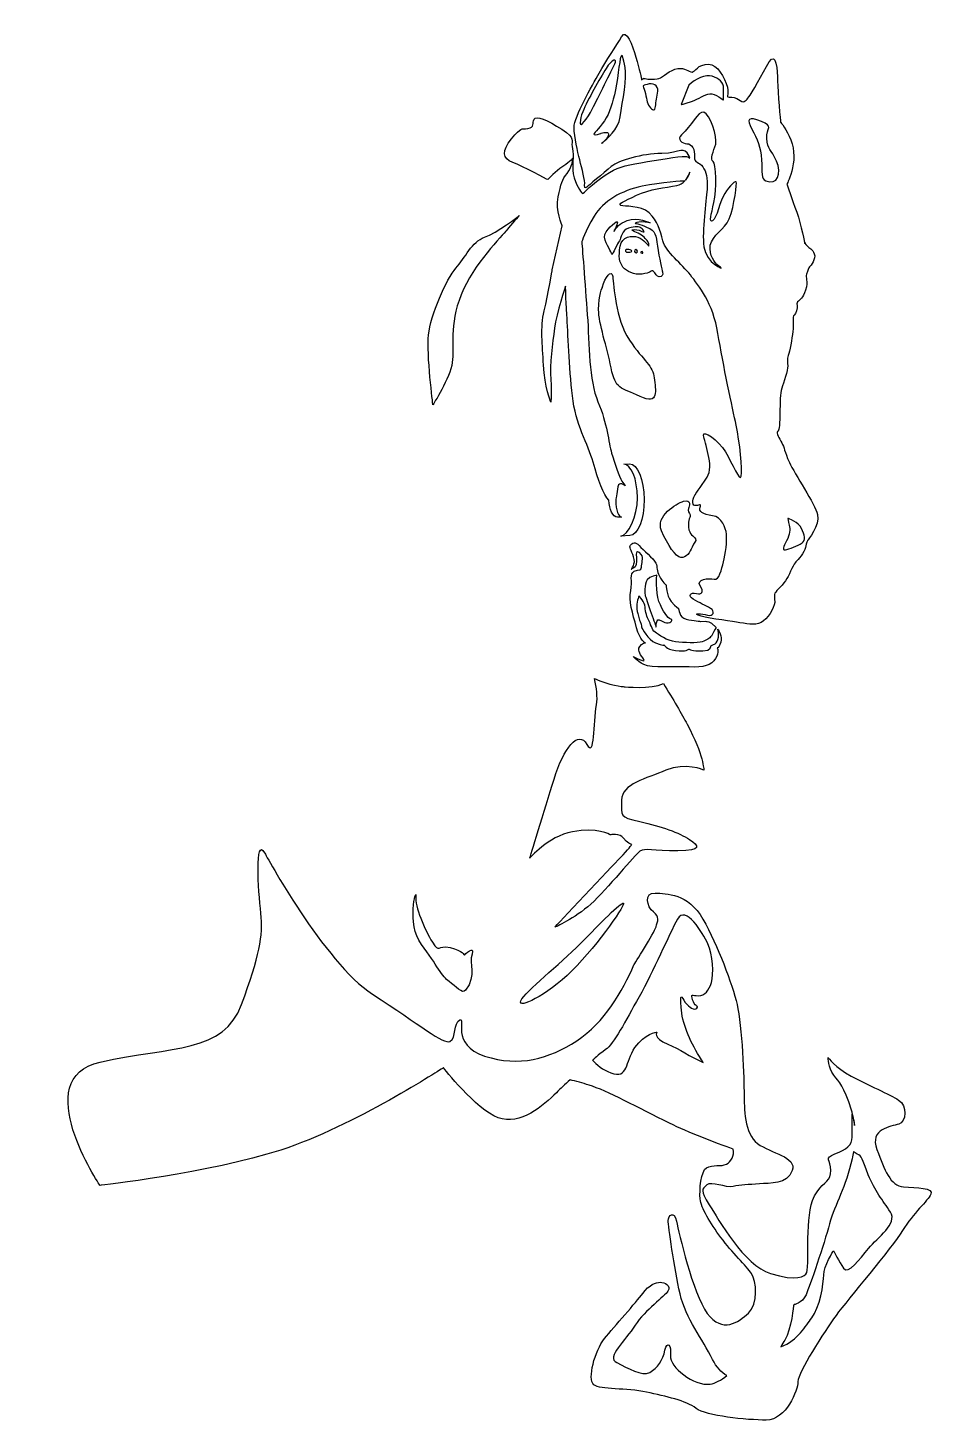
# Model space of a CAD drawing. Header units: centimetres. Extents: x -1.63 to 3.06, y -3.52 to 3.68.
import ezdxf

# ---------------------------------------------------------------- set-up
doc = ezdxf.new("R2010")
doc.units = ezdxf.units.CM
doc.header["$MEASUREMENT"] = 0
doc.layers.add('Layer 1', color=7, linetype='Continuous')

msp = doc.modelspace()

# ---------------------------------------------------------------- linework, layer by layer
at = {"layer": 'Layer 1'}
for points, knots in [([(1.11244, 2.80837), (1.09686, 2.73931), (1.13429, 2.65981), (1.13429, 2.65981), (1.13429, 2.65981), (1.13429, 2.65981), (1.08243, 2.43147), (1.08243, 2.43147), (1.08243, 2.43147), (1.08243, 2.43147), (1.06179, 2.30926), (1.04092, 2.2189), (1.04092, 2.2189), (1.02028, 2.12862), (1.03129, 2.04909), (1.03708, 1.93767), (1.03708, 1.93767), (1.04285, 1.82631), (1.07518, 1.7468), (1.07518, 1.7468), (1.07518, 1.7468), (1.07518, 1.7468), (1.08021, 1.78403), (1.07454, 1.86353), (1.07454, 1.86353), (1.06896, 1.9432), (1.08425, 2.04943), (1.09449, 2.12896), (1.09449, 2.12896), (1.10476, 2.20863), (1.15177, 2.34687), (1.15177, 2.34687), (1.15177, 2.34687), (1.15177, 2.34687), (1.15214, 2.28848), (1.15788, 2.19828), (1.15788, 2.19828), (1.16357, 2.10806), (1.16984, 1.92766), (1.18646, 1.77921), (1.18646, 1.77921), (1.20305, 1.63073), (1.26726, 1.53018), (1.29425, 1.43483), (1.29425, 1.43483), (1.31962, 1.34527), (1.3495, 1.26581), (1.37516, 1.23896), (1.37516, 1.23896), (1.37709, 1.18999), (1.39654, 1.15152), (1.42046, 1.15152), (1.42046, 1.15152), (1.42046, 1.15152), (1.44165, 1.15165), (1.44165, 1.15165), (1.44165, 1.15165), (1.42548, 1.15157), (1.41101, 1.18713), (1.41085, 1.23775), (1.41085, 1.23775), (1.41085, 1.23775), (1.41709, 1.27625), (1.42233, 1.3081), (1.42233, 1.3081), (1.42741, 1.3399), (1.45935, 1.31352), (1.45935, 1.31352), (1.45935, 1.31352), (1.45935, 1.31352), (1.45935, 1.31352), (1.4434, 1.33736), (1.4434, 1.33736), (1.42731, 1.36112), (1.40572, 1.43002), (1.3895, 1.48296), (1.3895, 1.48296), (1.37339, 1.53604), (1.36759, 1.63676), (1.31928, 1.74802), (1.31928, 1.74802), (1.27091, 1.8592), (1.27531, 2.04499), (1.26396, 2.19884), (1.26396, 2.19884), (1.25258, 2.35262), (1.23562, 2.57542), (1.23562, 2.57542), (1.23562, 2.57542), (1.23562, 2.57542), (1.25128, 2.62855), (1.29862, 2.7084), (1.29862, 2.7084), (1.34606, 2.78828), (1.44134, 2.8418), (1.54722, 2.8636), (1.54722, 2.8636), (1.64882, 2.88437), (1.75987, 2.89061), (1.76918, 2.89104), (1.76918, 2.89104), (1.7577, 2.87942), (1.74391, 2.87083), (1.72772, 2.86794), (1.72772, 2.86794), (1.66761, 2.85704), (1.58627, 2.84952), (1.51918, 2.8174), (1.51918, 2.8174), (1.45213, 2.78525), (1.42036, 2.77097), (1.43809, 2.76393), (1.43809, 2.76393), (1.45587, 2.75692), (1.53712, 2.76795), (1.58335, 2.7257), (1.58335, 2.7257), (1.6296, 2.68347), (1.64039, 2.63759), (1.65492, 2.581), (1.65492, 2.581), (1.66929, 2.52448), (1.75451, 2.46122), (1.79719, 2.40489), (1.79719, 2.40489), (1.84003, 2.3484), (1.91472, 2.26043), (1.9402, 2.10123), (1.9402, 2.10123), (1.96568, 1.94216), (2.01637, 1.71258), (2.03447, 1.62773), (2.03447, 1.62773), (2.05262, 1.54293), (2.06754, 1.39442), (2.06058, 1.36251), (2.06058, 1.36251), (2.05367, 1.33065), (2.01428, 1.42953), (1.97866, 1.4894), (1.97866, 1.4894), (1.94286, 1.54941), (1.86124, 1.60563), (1.86492, 1.57383), (1.86492, 1.57383), (1.86865, 1.54197), (1.92231, 1.41482), (1.88373, 1.35809), (1.88373, 1.35809), (1.84505, 1.30131), (1.82224, 1.2675), (1.82224, 1.2675), (1.82224, 1.2675), (1.81166, 1.25514), (1.80134, 1.2126), (1.82076, 1.21085), (1.82076, 1.21085), (1.84031, 1.20924), (1.85611, 1.22352), (1.84727, 1.2023), (1.84727, 1.2023), (1.83859, 1.18097), (1.86172, 1.16523), (1.91119, 1.15841), (1.91119, 1.15841), (1.96077, 1.1515), (1.98043, 1.09502), (1.98419, 1.06321), (1.98419, 1.06321), (1.98792, 1.03138), (1.97945, 0.95701), (1.96908, 0.91983), (1.96908, 0.91983), (1.9586, 0.88258), (1.94654, 0.82066), (1.91995, 0.82942), (1.91995, 0.82942), (1.89333, 0.83807), (1.82621, 0.82894), (1.84759, 0.79542), (1.84759, 0.79542), (1.86905, 0.76192), (1.85846, 0.74946), (1.82838, 0.75639), (1.82838, 0.75639), (1.79819, 0.76327), (1.78062, 0.74369), (1.81256, 0.72615), (1.81256, 0.72615), (1.84452, 0.70863), (1.87463, 0.69294), (1.90122, 0.67892), (1.90122, 0.67892), (1.92789, 0.66492), (1.91556, 0.63471), (1.88553, 0.64336), (1.88553, 0.64336), (1.85537, 0.65201), (1.80933, 0.65363), (1.83772, 0.64323), (1.83772, 0.64323), (1.86606, 0.63273), (1.98822, 0.61386), (2.03603, 0.60714), (2.03603, 0.60714), (2.08384, 0.60018), (2.13154, 0.58809), (2.1634, 0.60587), (2.1634, 0.60587), (2.19515, 0.62376), (2.23198, 0.67874), (2.23365, 0.70895), (2.23365, 0.70895), (2.23532, 0.73893), (2.22817, 0.74776), (2.23521, 0.75835), (2.23521, 0.75835), (2.2422, 0.76909), (2.28085, 0.80465), (2.29675, 0.83283), (2.29675, 0.83283), (2.31249, 0.86138), (2.33525, 0.91276), (2.34395, 0.9198), (2.34395, 0.9198), (2.35284, 0.92697), (2.38798, 0.96965), (2.39314, 0.99436), (2.39314, 0.99436), (2.39835, 1.01923), (2.40359, 1.02979), (2.40359, 1.02979), (2.40359, 1.02979), (2.40359, 1.02979), (2.46865, 1.10975), (2.456, 1.16457), (2.456, 1.16457), (2.44333, 1.21934), (2.33643, 1.37444), (2.30961, 1.43445), (2.30961, 1.43445), (2.28281, 1.4944), (2.28455, 1.51065), (2.27029, 1.53534), (2.27029, 1.53534), (2.25603, 1.55997), (2.24171, 1.58646), (2.24878, 1.5936), (2.24878, 1.5936), (2.25582, 1.60069), (2.25926, 1.61289), (2.26071, 1.68194), (2.26071, 1.68194), (2.26209, 1.75089), (2.26185, 1.78978), (2.27047, 1.81817), (2.27047, 1.81817), (2.27925, 1.84643), (2.3019, 1.91196), (2.3018, 1.93326), (2.3018, 1.93326), (2.30167, 1.95453), (2.29463, 1.96689), (2.30341, 1.98808), (2.30341, 1.98808), (2.31206, 2.0093), (2.32235, 2.07312), (2.32751, 2.11209), (2.32751, 2.11209), (2.33259, 2.15106), (2.32531, 2.18988), (2.33423, 2.19689), (2.33423, 2.19689), (2.34293, 2.20411), (2.35169, 2.23245), (2.34987, 2.24655), (2.34987, 2.24655), (2.34804, 2.26071), (2.34979, 2.2625), (2.3568, 2.26967), (2.3568, 2.26967), (2.36386, 2.27673), (2.38077, 2.28142), (2.39374, 2.32653), (2.39374, 2.32653), (2.40774, 2.3749), (2.3916, 2.39006), (2.3985, 2.40956), (2.3985, 2.40956), (2.40564, 2.42903), (2.4072, 2.44147), (2.4143, 2.44679), (2.4143, 2.44679), (2.42139, 2.45208), (2.44777, 2.48759), (2.43885, 2.51407), (2.43885, 2.51407), (2.42988, 2.54066), (2.4139, 2.5423), (2.40138, 2.5546), (2.40138, 2.5546), (2.38894, 2.56685), (2.38889, 2.57399), (2.38889, 2.57399), (2.38889, 2.57399), (2.38889, 2.57399), (2.38894, 2.56682), (2.38894, 2.56682), (2.38894, 2.56682), (2.38894, 2.56682), (2.37256, 2.66241), (2.34751, 2.72949), (2.34751, 2.72949), (2.32243, 2.79654), (2.29727, 2.87424), (2.29727, 2.87424), (2.29727, 2.87424), (2.29727, 2.87424), (2.30777, 2.89543), (2.32172, 2.9416), (2.32172, 2.9416), (2.33558, 2.98772), (2.33889, 3.0513), (2.3173, 3.10435), (2.3173, 3.10435), (2.29576, 3.15727), (2.26388, 3.196), (2.26388, 3.196), (2.26388, 3.196), (2.26388, 3.196), (2.24893, 3.35165), (2.24867, 3.4082), (2.24867, 3.4082), (2.24841, 3.46487), (2.24081, 3.56383), (2.20568, 3.50705), (2.20568, 3.50705), (2.17057, 3.45027), (2.11453, 3.34034), (2.1004, 3.32613), (2.1004, 3.32613), (2.08635, 3.31184), (2.07939, 3.29062), (2.05455, 3.30816), (2.05455, 3.30816), (2.02973, 3.32573), (2.01904, 3.32573), (1.99788, 3.3256), (1.99788, 3.3256), (1.97669, 3.32549), (2.00487, 3.33978), (1.98335, 3.39632), (1.98335, 3.39632), (1.96176, 3.45276), (1.92271, 3.50565), (1.8732, 3.49482), (1.8732, 3.49482), (1.82367, 3.48392), (1.82031, 3.44854), (1.79912, 3.45556), (1.79912, 3.45556), (1.77785, 3.46255), (1.76001, 3.48358), (1.71763, 3.46934), (1.71763, 3.46934), (1.6753, 3.45489), (1.64717, 3.41939), (1.62593, 3.41925), (1.62593, 3.41925), (1.60466, 3.4192), (1.59765, 3.4156), (1.57645, 3.41899), (1.57645, 3.41899), (1.55526, 3.42248), (1.55526, 3.42248), (1.55526, 3.42248), (1.55526, 3.42248), (1.55526, 3.42248), (1.54457, 3.41539), (1.54457, 3.41539), (1.54457, 3.41539), (1.54457, 3.41539), (1.53367, 3.47185), (1.51573, 3.53197), (1.51573, 3.53197), (1.49769, 3.59203), (1.46535, 3.68379), (1.44096, 3.63772), (1.44096, 3.63772), (1.41633, 3.5915), (1.36018, 3.51347), (1.32507, 3.44965), (1.32507, 3.44965), (1.28999, 3.38583), (1.19516, 3.22258), (1.19553, 3.16954), (1.19553, 3.16954), (1.19577, 3.11641), (1.21384, 3.04569), (1.22477, 2.99981), (1.22477, 2.99981), (1.23543, 2.95398), (1.25353, 2.89384), (1.25012, 2.86911), (1.25012, 2.86911), (1.24671, 2.84427), (1.26433, 2.86205), (1.26433, 2.86205), (1.26433, 2.86205), (1.26433, 2.86205), (1.34881, 2.93322), (1.38757, 2.96526), (1.38757, 2.96526), (1.42636, 2.99722), (1.54653, 3.03323), (1.64906, 3.03373), (1.64906, 3.03373), (1.75169, 3.03429), (1.76206, 3.07683), (1.79061, 3.02024), (1.79061, 3.02024), (1.79233, 3.01693), (1.79312, 3.01323), (1.79445, 3.00974), (1.79445, 3.00974), (1.78773, 3.01524), (1.77921, 3.01852), (1.76945, 3.01852), (1.76945, 3.01852), (1.73754, 3.01833), (1.63147, 3.00188), (1.54135, 2.9855), (1.54135, 2.9855), (1.45129, 2.96907), (1.41943, 2.96365), (1.35593, 2.92097), (1.35593, 2.92097), (1.29254, 2.87813), (1.23975, 2.82485), (1.23975, 2.82485), (1.23975, 2.82485), (1.23975, 2.82485), (1.22372, 2.84059), (1.20226, 2.88835), (1.20226, 2.88835), (1.18088, 2.9359), (1.19099, 3.01027), (1.19099, 3.01027), (1.19099, 3.01027), (1.19099, 3.01027), (1.18594, 2.96246), (1.15956, 2.9305), (1.15956, 2.9305), (1.13318, 2.89867), (1.12795, 2.87745), (1.11244, 2.80837)], [0, 0, 0, 0, 0.0086957, 0.0086957, 0.0086957, 0.0086957, 0.0173913, 0.0173913, 0.0173913, 0.0173913, 0.026087, 0.026087, 0.026087, 0.026087, 0.0347826, 0.0347826, 0.0347826, 0.0347826, 0.0434783, 0.0434783, 0.0434783, 0.0434783, 0.0521739, 0.0521739, 0.0521739, 0.0521739, 0.0608696, 0.0608696, 0.0608696, 0.0608696, 0.0695652, 0.0695652, 0.0695652, 0.0695652, 0.0782609, 0.0782609, 0.0782609, 0.0782609, 0.0869565, 0.0869565, 0.0869565, 0.0869565, 0.0956522, 0.0956522, 0.0956522, 0.0956522, 0.1043478, 0.1043478, 0.1043478, 0.1043478, 0.1130435, 0.1130435, 0.1130435, 0.1130435, 0.1217391, 0.1217391, 0.1217391, 0.1217391, 0.1304348, 0.1304348, 0.1304348, 0.1304348, 0.1391304, 0.1391304, 0.1391304, 0.1391304, 0.1478261, 0.1478261, 0.1478261, 0.1478261, 0.1565217, 0.1565217, 0.1565217, 0.1565217, 0.1652174, 0.1652174, 0.1652174, 0.1652174, 0.173913, 0.173913, 0.173913, 0.173913, 0.1826087, 0.1826087, 0.1826087, 0.1826087, 0.1913043, 0.1913043, 0.1913043, 0.1913043, 0.2, 0.2, 0.2, 0.2, 0.2086957, 0.2086957, 0.2086957, 0.2086957, 0.2173913, 0.2173913, 0.2173913, 0.2173913, 0.226087, 0.226087, 0.226087, 0.226087, 0.2347826, 0.2347826, 0.2347826, 0.2347826, 0.2434783, 0.2434783, 0.2434783, 0.2434783, 0.2521739, 0.2521739, 0.2521739, 0.2521739, 0.2608696, 0.2608696, 0.2608696, 0.2608696, 0.2695652, 0.2695652, 0.2695652, 0.2695652, 0.2782609, 0.2782609, 0.2782609, 0.2782609, 0.2869565, 0.2869565, 0.2869565, 0.2869565, 0.2956522, 0.2956522, 0.2956522, 0.2956522, 0.3043478, 0.3043478, 0.3043478, 0.3043478, 0.3130435, 0.3130435, 0.3130435, 0.3130435, 0.3217391, 0.3217391, 0.3217391, 0.3217391, 0.3304348, 0.3304348, 0.3304348, 0.3304348, 0.3391304, 0.3391304, 0.3391304, 0.3391304, 0.3478261, 0.3478261, 0.3478261, 0.3478261, 0.3565217, 0.3565217, 0.3565217, 0.3565217, 0.3652174, 0.3652174, 0.3652174, 0.3652174, 0.373913, 0.373913, 0.373913, 0.373913, 0.3826087, 0.3826087, 0.3826087, 0.3826087, 0.3913043, 0.3913043, 0.3913043, 0.3913043, 0.4, 0.4, 0.4, 0.4, 0.4086957, 0.4086957, 0.4086957, 0.4086957, 0.4173913, 0.4173913, 0.4173913, 0.4173913, 0.426087, 0.426087, 0.426087, 0.426087, 0.4347826, 0.4347826, 0.4347826, 0.4347826, 0.4434783, 0.4434783, 0.4434783, 0.4434783, 0.4521739, 0.4521739, 0.4521739, 0.4521739, 0.4608696, 0.4608696, 0.4608696, 0.4608696, 0.4695652, 0.4695652, 0.4695652, 0.4695652, 0.4782609, 0.4782609, 0.4782609, 0.4782609, 0.4869565, 0.4869565, 0.4869565, 0.4869565, 0.4956522, 0.4956522, 0.4956522, 0.4956522, 0.5043478, 0.5043478, 0.5043478, 0.5043478, 0.5130435, 0.5130435, 0.5130435, 0.5130435, 0.5217391, 0.5217391, 0.5217391, 0.5217391, 0.5304348, 0.5304348, 0.5304348, 0.5304348, 0.5391304, 0.5391304, 0.5391304, 0.5391304, 0.5478261, 0.5478261, 0.5478261, 0.5478261, 0.5565217, 0.5565217, 0.5565217, 0.5565217, 0.5652174, 0.5652174, 0.5652174, 0.5652174, 0.573913, 0.573913, 0.573913, 0.573913, 0.5826087, 0.5826087, 0.5826087, 0.5826087, 0.5913043, 0.5913043, 0.5913043, 0.5913043, 0.6, 0.6, 0.6, 0.6, 0.6086957, 0.6086957, 0.6086957, 0.6086957, 0.6173913, 0.6173913, 0.6173913, 0.6173913, 0.626087, 0.626087, 0.626087, 0.626087, 0.6347826, 0.6347826, 0.6347826, 0.6347826, 0.6434783, 0.6434783, 0.6434783, 0.6434783, 0.6521739, 0.6521739, 0.6521739, 0.6521739, 0.6608696, 0.6608696, 0.6608696, 0.6608696, 0.6695652, 0.6695652, 0.6695652, 0.6695652, 0.6782609, 0.6782609, 0.6782609, 0.6782609, 0.6869565, 0.6869565, 0.6869565, 0.6869565, 0.6956522, 0.6956522, 0.6956522, 0.6956522, 0.7043478, 0.7043478, 0.7043478, 0.7043478, 0.7130435, 0.7130435, 0.7130435, 0.7130435, 0.7217391, 0.7217391, 0.7217391, 0.7217391, 0.7304348, 0.7304348, 0.7304348, 0.7304348, 0.7391304, 0.7391304, 0.7391304, 0.7391304, 0.7478261, 0.7478261, 0.7478261, 0.7478261, 0.7565217, 0.7565217, 0.7565217, 0.7565217, 0.7652174, 0.7652174, 0.7652174, 0.7652174, 0.773913, 0.773913, 0.773913, 0.773913, 0.7826087, 0.7826087, 0.7826087, 0.7826087, 0.7913043, 0.7913043, 0.7913043, 0.7913043, 0.8, 0.8, 0.8, 0.8, 0.8086957, 0.8086957, 0.8086957, 0.8086957, 0.8173913, 0.8173913, 0.8173913, 0.8173913, 0.826087, 0.826087, 0.826087, 0.826087, 0.8347826, 0.8347826, 0.8347826, 0.8347826, 0.8434783, 0.8434783, 0.8434783, 0.8434783, 0.8521739, 0.8521739, 0.8521739, 0.8521739, 0.8608696, 0.8608696, 0.8608696, 0.8608696, 0.8695652, 0.8695652, 0.8695652, 0.8695652, 0.8782609, 0.8782609, 0.8782609, 0.8782609, 0.8869565, 0.8869565, 0.8869565, 0.8869565, 0.8956522, 0.8956522, 0.8956522, 0.8956522, 0.9043478, 0.9043478, 0.9043478, 0.9043478, 0.9130435, 0.9130435, 0.9130435, 0.9130435, 0.9217391, 0.9217391, 0.9217391, 0.9217391, 0.9304348, 0.9304348, 0.9304348, 0.9304348, 0.9391304, 0.9391304, 0.9391304, 0.9391304, 0.9478261, 0.9478261, 0.9478261, 0.9478261, 0.9565217, 0.9565217, 0.9565217, 0.9565217, 0.9652174, 0.9652174, 0.9652174, 0.9652174, 0.973913, 0.973913, 0.973913, 0.973913, 0.9826087, 0.9826087, 0.9826087, 0.9826087, 1, 1, 1, 1]), ([(1.43404, 3.22395), (1.42354, 3.15667), (1.36525, 3.10708), (1.34416, 3.091), (1.34416, 3.091), (1.33974, 3.0874), (1.33665, 3.08542), (1.33665, 3.08542), (1.33665, 3.08542), (1.33665, 3.08542), (1.33945, 3.08735), (1.34416, 3.091), (1.34416, 3.091), (1.35141, 3.09658), (1.36186, 3.10598), (1.36834, 3.11741), (1.36834, 3.11741), (1.37874, 3.13609), (1.37869, 3.1494), (1.33633, 3.1385), (1.33633, 3.1385), (1.33633, 3.1385), (1.32307, 3.13046), (1.30453, 3.13032), (1.30453, 3.13032), (1.2859, 3.13027), (1.3098, 3.14627), (1.34133, 3.18628), (1.34133, 3.18628), (1.37311, 3.22618), (1.38872, 3.27671), (1.40433, 3.33781), (1.40433, 3.33781), (1.42002, 3.39898), (1.42999, 3.51574), (1.43785, 3.5344), (1.43785, 3.5344), (1.44573, 3.55297), (1.44843, 3.52908), (1.45936, 3.47878), (1.45936, 3.47878), (1.47018, 3.42839), (1.4469, 3.30618), (1.43404, 3.22395)], [0, 0, 0, 0, 0.0833333, 0.0833333, 0.0833333, 0.0833333, 0.1666667, 0.1666667, 0.1666667, 0.1666667, 0.25, 0.25, 0.25, 0.25, 0.3333333, 0.3333333, 0.3333333, 0.3333333, 0.4166667, 0.4166667, 0.4166667, 0.4166667, 0.5, 0.5, 0.5, 0.5, 0.5833333, 0.5833333, 0.5833333, 0.5833333, 0.6666667, 0.6666667, 0.6666667, 0.6666667, 0.75, 0.75, 0.75, 0.75, 0.8333333, 0.8333333, 0.8333333, 0.8333333, 1, 1, 1, 1]), ([(1.2273, 3.19101), (1.22981, 3.21749), (1.22968, 3.22287), (1.24024, 3.2494), (1.24024, 3.2494), (1.26561, 3.31364), (1.32962, 3.41971), (1.36113, 3.47287), (1.36113, 3.47287), (1.39277, 3.52613), (1.41931, 3.52629), (1.40622, 3.497), (1.40622, 3.497), (1.39302, 3.46776), (1.31687, 3.31875), (1.29057, 3.26557), (1.29057, 3.26557), (1.26431, 3.21241), (1.22484, 3.16447), (1.2273, 3.19101)], [0, 0, 0, 0, 0.1666667, 0.1666667, 0.1666667, 0.1666667, 0.3333333, 0.3333333, 0.3333333, 0.3333333, 0.5, 0.5, 0.5, 0.5, 0.6666667, 0.6666667, 0.6666667, 0.6666667, 1, 1, 1, 1]), ([(1.62195, 3.31496), (1.61682, 3.29109), (1.61962, 3.25659), (1.60637, 3.25916), (1.60637, 3.25916), (1.59314, 3.26178), (1.57438, 3.28554), (1.57163, 3.30938), (1.57163, 3.30938), (1.56877, 3.33338), (1.55261, 3.38362), (1.55261, 3.38362), (1.55261, 3.38362), (1.55261, 3.38362), (1.58976, 3.40243), (1.61368, 3.38923), (1.61368, 3.38923), (1.63751, 3.37606), (1.62719, 3.33896), (1.62195, 3.31496)], [0, 0, 0, 0, 0.1666667, 0.1666667, 0.1666667, 0.1666667, 0.3333333, 0.3333333, 0.3333333, 0.3333333, 0.5, 0.5, 0.5, 0.5, 0.6666667, 0.6666667, 0.6666667, 0.6666667, 1, 1, 1, 1]), ([(1.78872, 3.38749), (1.8232, 3.41943), (1.87609, 3.44358), (1.91061, 3.43321), (1.91061, 3.43321), (1.94509, 3.42273), (1.96911, 3.39895), (1.96927, 3.37246), (1.96927, 3.37246), (1.96948, 3.34587), (1.96959, 3.30877), (1.96959, 3.30877), (1.96959, 3.30877), (1.96959, 3.30877), (1.92697, 3.34571), (1.89783, 3.3429), (1.89783, 3.3429), (1.86862, 3.34007), (1.84491, 3.3161), (1.80255, 3.3026), (1.80255, 3.3026), (1.76006, 3.28911), (1.7494, 3.28641), (1.7494, 3.28641), (1.7494, 3.28641), (1.7494, 3.28641), (1.78872, 3.38749), (1.78872, 3.38749)], [0, 0, 0, 0, 0.125, 0.125, 0.125, 0.125, 0.25, 0.25, 0.25, 0.25, 0.375, 0.375, 0.375, 0.375, 0.5, 0.5, 0.5, 0.5, 0.625, 0.625, 0.625, 0.625, 0.75, 0.75, 0.75, 0.75, 1, 1, 1, 1]), ([(1.7798, 3.08404), (1.75496, 3.08391), (1.72657, 3.10851), (1.75122, 3.12992), (1.75122, 3.12992), (1.80308, 3.17479), (1.83546, 3.25409), (1.86735, 3.24718), (1.86735, 3.24718), (1.89918, 3.2403), (1.93873, 3.11669), (1.92831, 3.08126), (1.92831, 3.08126), (1.91783, 3.04581), (1.89677, 2.99969), (1.91468, 2.99268), (1.91468, 2.99268), (1.93225, 2.98577), (1.93296, 2.84425), (1.91918, 2.78046), (1.91918, 2.78046), (1.90532, 2.71685), (1.89143, 2.67423), (1.91257, 2.68495), (1.91257, 2.68495), (1.93371, 2.69569), (1.95101, 2.79131), (1.97551, 2.82679), (1.97551, 2.82679), (2.0002, 2.86227), (2.03539, 2.90482), (2.03552, 2.88018), (2.03552, 2.88018), (2.03563, 2.85536), (2.01859, 2.72093), (1.987, 2.67465), (1.987, 2.67465), (1.95528, 2.62853), (1.8953, 2.59284), (1.89908, 2.53982), (1.89908, 2.53982), (1.90297, 2.48677), (1.92787, 2.46211), (1.95271, 2.44449), (1.95271, 2.44449), (1.97753, 2.42697), (1.87831, 2.46537), (1.86728, 2.55027), (1.86728, 2.55027), (1.85622, 2.63515), (1.88027, 2.78371), (1.88353, 2.84745), (1.88353, 2.84745), (1.88678, 2.91121), (1.87953, 2.93598), (1.86168, 2.96418), (1.86168, 2.96418), (1.84395, 2.99238), (1.8157, 2.98162), (1.81906, 3.01696), (1.81906, 3.01696), (1.82224, 3.05237), (1.80451, 3.08417), (1.7798, 3.08404)], [0, 0, 0, 0, 0.0588235, 0.0588235, 0.0588235, 0.0588235, 0.1176471, 0.1176471, 0.1176471, 0.1176471, 0.1764706, 0.1764706, 0.1764706, 0.1764706, 0.2352941, 0.2352941, 0.2352941, 0.2352941, 0.2941176, 0.2941176, 0.2941176, 0.2941176, 0.3529412, 0.3529412, 0.3529412, 0.3529412, 0.4117647, 0.4117647, 0.4117647, 0.4117647, 0.4705882, 0.4705882, 0.4705882, 0.4705882, 0.5294118, 0.5294118, 0.5294118, 0.5294118, 0.5882353, 0.5882353, 0.5882353, 0.5882353, 0.6470588, 0.6470588, 0.6470588, 0.6470588, 0.7058824, 0.7058824, 0.7058824, 0.7058824, 0.7647059, 0.7647059, 0.7647059, 0.7647059, 0.8235294, 0.8235294, 0.8235294, 0.8235294, 0.8823529, 0.8823529, 0.8823529, 0.8823529, 1, 1, 1, 1]), ([(0.87802, 2.98754), (0.93117, 2.96666), (1.05884, 2.89827), (1.05884, 2.89827), (1.05884, 2.89827), (1.05884, 2.89827), (1.10641, 2.94627), (1.1329, 2.96235), (1.1329, 2.96235), (1.15939, 2.97843), (1.19098, 3.01037), (1.19098, 3.01037), (1.19098, 3.01037), (1.19098, 3.01037), (1.1909, 3.03691), (1.18542, 3.06876), (1.18542, 3.06876), (1.18002, 3.10048), (1.20645, 3.11131), (1.13195, 3.15861), (1.13195, 3.15861), (1.05736, 3.2061), (0.99886, 3.23227), (0.98841, 3.21105), (0.98841, 3.21105), (0.97791, 3.18972), (0.99386, 3.16861), (0.95671, 3.16313), (0.95671, 3.16313), (0.91972, 3.1576), (0.92493, 3.17358), (0.8721, 3.1096), (0.8721, 3.1096), (0.81928, 3.0457), (0.82494, 3.0086), (0.87802, 2.98754)], [0, 0, 0, 0, 0.1, 0.1, 0.1, 0.1, 0.2, 0.2, 0.2, 0.2, 0.3, 0.3, 0.3, 0.3, 0.4, 0.4, 0.4, 0.4, 0.5, 0.5, 0.5, 0.5, 0.6, 0.6, 0.6, 0.6, 0.7, 0.7, 0.7, 0.7, 0.8, 0.8, 0.8, 0.8, 1, 1, 1, 1]), ([(2.16477, 3.19921), (2.23208, 3.17122), (2.18961, 3.17101), (2.1934, 3.11087), (2.1934, 3.11087), (2.19732, 3.05078), (2.21491, 3.05795), (2.24357, 2.9944), (2.24357, 2.9944), (2.2722, 2.93079), (2.24743, 2.86618), (2.18753, 2.89145), (2.18753, 2.89145), (2.16271, 2.90198), (2.16959, 2.93389), (2.16568, 3.00104), (2.16568, 3.00104), (2.1619, 3.06822), (2.14396, 3.10709), (2.11544, 3.15998), (2.11544, 3.15998), (2.08687, 3.21294), (2.09743, 3.22715), (2.16477, 3.19921)], [0, 0, 0, 0, 0.1428571, 0.1428571, 0.1428571, 0.1428571, 0.2857143, 0.2857143, 0.2857143, 0.2857143, 0.4285714, 0.4285714, 0.4285714, 0.4285714, 0.5714286, 0.5714286, 0.5714286, 0.5714286, 0.7142857, 0.7142857, 0.7142857, 0.7142857, 1, 1, 1, 1]), ([(1.79533, 2.93738), (1.79049, 2.92108), (1.78239, 2.90629), (1.77176, 2.89428), (1.77176, 2.89428), (1.77414, 2.89872), (1.78025, 2.90981), (1.79533, 2.93738)], [0, 0, 0, 0, 0.3333333, 0.3333333, 0.3333333, 0.3333333, 1, 1, 1, 1]), ([(0.56478, 1.95122), (0.57499, 2.03091), (0.5479, 2.1422), (0.61076, 2.30169), (0.61076, 2.30169), (0.6736, 2.46129), (0.82682, 2.61059), (0.84785, 2.63729), (0.84785, 2.63729), (0.86894, 2.66388), (0.91122, 2.7119), (0.91122, 2.7119), (0.91122, 2.7119), (0.91122, 2.7119), (0.79491, 2.62109), (0.7313, 2.5995), (0.7313, 2.5995), (0.66783, 2.57796), (0.63108, 2.49287), (0.58348, 2.43959), (0.58348, 2.43959), (0.53599, 2.3863), (0.45211, 2.19482), (0.44193, 2.09396), (0.44193, 2.09396), (0.43185, 1.99305), (0.46495, 1.73315), (0.46495, 1.73315), (0.46495, 1.73315), (0.46495, 1.73315), (0.55449, 1.87166), (0.56478, 1.95122)], [0, 0, 0, 0, 0.1111111, 0.1111111, 0.1111111, 0.1111111, 0.2222222, 0.2222222, 0.2222222, 0.2222222, 0.3333333, 0.3333333, 0.3333333, 0.3333333, 0.4444444, 0.4444444, 0.4444444, 0.4444444, 0.5555556, 0.5555556, 0.5555556, 0.5555556, 0.6666667, 0.6666667, 0.6666667, 0.6666667, 0.7777778, 0.7777778, 0.7777778, 0.7777778, 1, 1, 1, 1]), ([(1.41383, 2.67893), (1.39438, 2.66642), (1.33975, 2.62376), (1.35591, 2.5849), (1.35591, 2.5849), (1.37202, 2.54601), (1.39335, 2.51076), (1.39335, 2.51076), (1.39335, 2.51076), (1.39335, 2.51076), (1.42134, 2.56931), (1.43023, 2.58169), (1.43023, 2.58169), (1.43901, 2.59413), (1.4423, 2.63839), (1.47759, 2.64741), (1.47759, 2.64741), (1.51286, 2.65641), (1.53244, 2.65646), (1.54313, 2.64767), (1.54313, 2.64767), (1.55371, 2.63894), (1.56797, 2.61952), (1.5467, 2.63005), (1.5467, 2.63005), (1.52543, 2.64055), (1.51302, 2.64053), (1.49894, 2.63865), (1.49894, 2.63865), (1.48478, 2.63685), (1.51304, 2.62987), (1.53625, 2.61584), (1.53625, 2.61584), (1.55937, 2.60179), (1.57353, 2.58597), (1.5788, 2.57361), (1.5788, 2.57361), (1.58428, 2.56123), (1.5824, 2.55411), (1.5824, 2.55411), (1.5824, 2.55411), (1.5824, 2.55411), (1.55576, 2.58941), (1.52562, 2.59986), (1.52562, 2.59986), (1.49548, 2.61031), (1.44249, 2.60478), (1.43392, 2.55337), (1.43392, 2.55337), (1.42535, 2.50209), (1.429, 2.46844), (1.44858, 2.44558), (1.44858, 2.44558), (1.46821, 2.42269), (1.50364, 2.4033), (1.54777, 2.40896), (1.54777, 2.40896), (1.59196, 2.41444), (1.59368, 2.43214), (1.60606, 2.4233), (1.60606, 2.4233), (1.61847, 2.41457), (1.62212, 2.39517), (1.63638, 2.3952), (1.63638, 2.3952), (1.6504, 2.39531), (1.65749, 2.40586), (1.65392, 2.41835), (1.65392, 2.41835), (1.65392, 2.41835), (1.64125, 2.46595), (1.63037, 2.53135), (1.63037, 2.53135), (1.61942, 2.59676), (1.62278, 2.62507), (1.5873, 2.64435), (1.5873, 2.64435), (1.55179, 2.66359), (1.51107, 2.67226), (1.51107, 2.67226), (1.51107, 2.67226), (1.51107, 2.67226), (1.52176, 2.67935), (1.54639, 2.67946), (1.54639, 2.67946), (1.57116, 2.67965), (1.58888, 2.67433), (1.58888, 2.67433), (1.58888, 2.67433), (1.58888, 2.67433), (1.52506, 2.706), (1.47037, 2.68618), (1.47037, 2.68618), (1.45084, 2.67919), (1.43624, 2.66948), (1.42555, 2.65988), (1.42555, 2.65988), (1.41224, 2.64787), (1.40531, 2.63636), (1.40213, 2.63025), (1.40213, 2.63025), (1.40907, 2.64462), (1.43028, 2.68944), (1.41383, 2.67893)], [0, 0, 0, 0, 0.037037, 0.037037, 0.037037, 0.037037, 0.0740741, 0.0740741, 0.0740741, 0.0740741, 0.1111111, 0.1111111, 0.1111111, 0.1111111, 0.1481481, 0.1481481, 0.1481481, 0.1481481, 0.1851852, 0.1851852, 0.1851852, 0.1851852, 0.2222222, 0.2222222, 0.2222222, 0.2222222, 0.2592593, 0.2592593, 0.2592593, 0.2592593, 0.2962963, 0.2962963, 0.2962963, 0.2962963, 0.3333333, 0.3333333, 0.3333333, 0.3333333, 0.3703704, 0.3703704, 0.3703704, 0.3703704, 0.4074074, 0.4074074, 0.4074074, 0.4074074, 0.4444444, 0.4444444, 0.4444444, 0.4444444, 0.4814815, 0.4814815, 0.4814815, 0.4814815, 0.5185185, 0.5185185, 0.5185185, 0.5185185, 0.5555556, 0.5555556, 0.5555556, 0.5555556, 0.5925926, 0.5925926, 0.5925926, 0.5925926, 0.6296296, 0.6296296, 0.6296296, 0.6296296, 0.6666667, 0.6666667, 0.6666667, 0.6666667, 0.7037037, 0.7037037, 0.7037037, 0.7037037, 0.7407407, 0.7407407, 0.7407407, 0.7407407, 0.7777778, 0.7777778, 0.7777778, 0.7777778, 0.8148148, 0.8148148, 0.8148148, 0.8148148, 0.8518519, 0.8518519, 0.8518519, 0.8518519, 0.8888889, 0.8888889, 0.8888889, 0.8888889, 0.9259259, 0.9259259, 0.9259259, 0.9259259, 1, 1, 1, 1]), ([(1.47463, 2.5218), (1.46225, 2.52175), (1.4569, 2.53236), (1.46579, 2.53596), (1.46579, 2.53596), (1.47399, 2.53921), (1.48518, 2.53607), (1.49227, 2.53069), (1.49227, 2.53069), (1.4995, 2.52537), (1.48706, 2.52185), (1.47463, 2.5218)], [0, 0, 0, 0, 0.25, 0.25, 0.25, 0.25, 0.5, 0.5, 0.5, 0.5, 1, 1, 1, 1]), ([(1.51715, 2.51846), (1.50657, 2.51666), (1.50646, 2.53613), (1.51517, 2.53629), (1.51517, 2.53629), (1.52429, 2.53627), (1.52784, 2.52029), (1.51715, 2.51846)], [0, 0, 0, 0, 0.3333333, 0.3333333, 0.3333333, 0.3333333, 1, 1, 1, 1]), ([(1.5472, 2.51682), (1.5367, 2.51849), (1.53836, 2.5256), (1.54897, 2.5256), (1.54897, 2.5256), (1.54898, 2.52561), (1.55781, 2.51518), (1.5472, 2.51682)], [0, 0, 0, 0, 0.3333333, 0.3333333, 0.3333333, 0.3333333, 1, 1, 1, 1]), ([(1.32228, 2.22554), (1.32273, 2.15124), (1.36572, 2.03478), (1.38739, 1.92354), (1.38739, 1.92354), (1.40919, 1.81212), (1.43568, 1.82281), (1.53675, 1.77558), (1.53675, 1.77558), (1.63777, 1.72833), (1.61615, 1.80783), (1.61057, 1.87147), (1.61057, 1.87147), (1.60496, 1.93521), (1.5571, 1.95611), (1.48227, 2.06721), (1.48227, 2.06721), (1.40739, 2.17828), (1.4012, 2.35338), (1.39572, 2.39585), (1.39572, 2.39585), (1.39014, 2.43816), (1.35331, 2.39032), (1.34288, 2.34246), (1.34288, 2.34246), (1.34289, 2.34249), (1.32191, 2.29992), (1.32228, 2.22554)], [0, 0, 0, 0, 0.125, 0.125, 0.125, 0.125, 0.25, 0.25, 0.25, 0.25, 0.375, 0.375, 0.375, 0.375, 0.5, 0.5, 0.5, 0.5, 0.625, 0.625, 0.625, 0.625, 0.75, 0.75, 0.75, 0.75, 1, 1, 1, 1]), ([(1.43682, 1.05341), (1.43682, 1.05341), (1.4845, 1.05637), (1.4845, 1.05637), (1.4845, 1.05637), (1.52572, 1.05658), (1.5585, 1.13985), (1.558, 1.24229), (1.558, 1.24229), (1.5575, 1.3449), (1.52384, 1.428), (1.4827, 1.42779), (1.4827, 1.42779), (1.4827, 1.42779), (1.45225, 1.42496), (1.45225, 1.42496), (1.45225, 1.42496), (1.49112, 1.4252), (1.52303, 1.34752), (1.5234, 1.25147), (1.5234, 1.25147), (1.52389, 1.15559), (1.47566, 1.05362), (1.43682, 1.05341)], [0, 0, 0, 0, 0.1428571, 0.1428571, 0.1428571, 0.1428571, 0.2857143, 0.2857143, 0.2857143, 0.2857143, 0.4285714, 0.4285714, 0.4285714, 0.4285714, 0.5714286, 0.5714286, 0.5714286, 0.5714286, 0.7142857, 0.7142857, 0.7142857, 0.7142857, 1, 1, 1, 1]), ([(1.76231, 1.23378), (1.72342, 1.22113), (1.61581, 1.15697), (1.64798, 1.08101), (1.64798, 1.08101), (1.68034, 1.00518), (1.72127, 0.94515), (1.74775, 0.94176), (1.74775, 0.94176), (1.77431, 0.9384), (1.79717, 0.97034), (1.80588, 0.99521), (1.80588, 0.99521), (1.81464, 1.01998), (1.83051, 1.02707), (1.82337, 1.0395), (1.82337, 1.0395), (1.81549, 1.05315), (1.79141, 1.06051), (1.78773, 1.09935), (1.78773, 1.09935), (1.78395, 1.13832), (1.7998, 1.15438), (1.79628, 1.16311), (1.79628, 1.16311), (1.79266, 1.17195), (1.78025, 1.1843), (1.7872, 1.19499), (1.7872, 1.19499), (1.7943, 1.20555), (1.80115, 1.24627), (1.76231, 1.23378)], [0, 0, 0, 0, 0.1111111, 0.1111111, 0.1111111, 0.1111111, 0.2222222, 0.2222222, 0.2222222, 0.2222222, 0.3333333, 0.3333333, 0.3333333, 0.3333333, 0.4444444, 0.4444444, 0.4444444, 0.4444444, 0.5555556, 0.5555556, 0.5555556, 0.5555556, 0.6666667, 0.6666667, 0.6666667, 0.6666667, 0.7777778, 0.7777778, 0.7777778, 0.7777778, 1, 1, 1, 1]), ([(2.29568, 1.02928), (2.3133, 1.06129), (2.31486, 1.08783), (2.30949, 1.1091), (2.30949, 1.1091), (2.30409, 1.13027), (2.30224, 1.14434), (2.30224, 1.14434), (2.30224, 1.14434), (2.30224, 1.14434), (2.35894, 1.12516), (2.37323, 1.09163), (2.37323, 1.09163), (2.38752, 1.05811), (2.39662, 1.03165), (2.37532, 1.01736), (2.37532, 1.01736), (2.35423, 1.00307), (2.30648, 0.98513), (2.28891, 0.98161), (2.28891, 0.98161), (2.27118, 0.97793), (2.27819, 0.99748), (2.29568, 1.02928)], [0, 0, 0, 0, 0.1428571, 0.1428571, 0.1428571, 0.1428571, 0.2857143, 0.2857143, 0.2857143, 0.2857143, 0.4285714, 0.4285714, 0.4285714, 0.4285714, 0.5714286, 0.5714286, 0.5714286, 0.5714286, 0.7142857, 0.7142857, 0.7142857, 0.7142857, 1, 1, 1, 1]), ([(1.95429, 0.50414), (1.96315, 0.53589), (1.945, 0.56354), (1.93961, 0.57084), (1.93961, 0.57084), (1.94599, 0.54959), (1.94472, 0.50588), (1.92508, 0.49604), (1.92508, 0.49604), (1.90399, 0.48538), (1.90399, 0.48538), (1.90399, 0.48538), (1.90399, 0.48538), (1.90399, 0.48538), (1.90674, 0.45882), (1.86158, 0.45855), (1.86158, 0.45855), (1.80038, 0.45823), (1.79369, 0.46598), (1.79001, 0.46773), (1.79001, 0.46773), (1.79001, 0.46773), (1.77408, 0.45273), (1.72103, 0.46045), (1.72103, 0.46045), (1.66793, 0.4682), (1.66131, 0.48966), (1.66131, 0.48966), (1.66131, 0.48966), (1.66131, 0.48966), (1.65718, 0.48426), (1.61734, 0.49987), (1.61734, 0.49987), (1.57749, 0.51556), (1.54529, 0.57903), (1.54529, 0.57903), (1.54529, 0.57903), (1.54529, 0.57903), (1.54524, 0.58959), (1.53717, 0.61086), (1.53717, 0.61086), (1.52905, 0.63205), (1.52643, 0.64004), (1.52087, 0.67436), (1.52087, 0.67436), (1.51547, 0.70889), (1.53116, 0.74347), (1.53116, 0.74347), (1.53116, 0.74347), (1.53116, 0.74347), (1.56323, 0.70913), (1.56336, 0.68526), (1.56336, 0.68526), (1.56344, 0.66142), (1.57418, 0.63218), (1.58222, 0.61636), (1.58222, 0.61636), (1.59034, 0.60051), (1.59836, 0.56876), (1.61434, 0.55559), (1.61434, 0.55559), (1.63032, 0.54244), (1.67826, 0.51064), (1.72073, 0.50569), (1.72073, 0.50569), (1.76322, 0.50048), (1.83482, 0.4982), (1.85871, 0.50635), (1.85871, 0.50635), (1.8825, 0.51445), (1.89578, 0.52241), (1.90641, 0.53577), (1.90641, 0.53577), (1.91424, 0.54572), (1.92363, 0.57358), (1.93123, 0.57927), (1.93123, 0.57927), (1.93123, 0.57927), (1.90607, 0.602), (1.90607, 0.602), (1.90607, 0.602), (1.88175, 0.61515), (1.88474, 0.6092), (1.87432, 0.61269), (1.87432, 0.61269), (1.87432, 0.61269), (1.85162, 0.61105), (1.85162, 0.61105), (1.85162, 0.61105), (1.85162, 0.61105), (1.8132, 0.61491), (1.7759, 0.62264), (1.7759, 0.62264), (1.73878, 0.63042), (1.73592, 0.67812), (1.73592, 0.67812), (1.73592, 0.67812), (1.73592, 0.67812), (1.72528, 0.68336), (1.69861, 0.71506), (1.69861, 0.71506), (1.67186, 0.74678), (1.6716, 0.79989), (1.6716, 0.79989), (1.6716, 0.79989), (1.6716, 0.79989), (1.65289, 0.81571), (1.63686, 0.84474), (1.63686, 0.84474), (1.62077, 0.87392), (1.62871, 0.88985), (1.61797, 0.91366), (1.61797, 0.91366), (1.60733, 0.93753), (1.55135, 0.9797), (1.53262, 1.00346), (1.53262, 1.00346), (1.51397, 1.02733), (1.49537, 1.01656), (1.48746, 1.00592), (1.48746, 1.00592), (1.47952, 0.99528), (1.49021, 0.98213), (1.50373, 0.94493), (1.50373, 0.94493), (1.51712, 0.90794), (1.49074, 0.88124), (1.49074, 0.88124), (1.49074, 0.88124), (1.49074, 0.88124), (1.50397, 0.88666), (1.51188, 0.8946), (1.51188, 0.8946), (1.5199, 0.90251), (1.51963, 0.93974), (1.51688, 0.95823), (1.51688, 0.95823), (1.51415, 0.97686), (1.53011, 0.97691), (1.54342, 0.95836), (1.54342, 0.95836), (1.55689, 0.93992), (1.54368, 0.91068), (1.54379, 0.89211), (1.54379, 0.89211), (1.54392, 0.87356), (1.53323, 0.8815), (1.50675, 0.87068), (1.50675, 0.87068), (1.48032, 0.85996), (1.49905, 0.82028), (1.48865, 0.76971), (1.48865, 0.76971), (1.47833, 0.71928), (1.4972, 0.65562), (1.51876, 0.57884), (1.51876, 0.57884), (1.53805, 0.5101), (1.56133, 0.50092), (1.56596, 0.49968), (1.56596, 0.49968), (1.56241, 0.50034), (1.54884, 0.5014), (1.53516, 0.48087), (1.53516, 0.48087), (1.51947, 0.45679), (1.54334, 0.43576), (1.5567, 0.41459), (1.5567, 0.41459), (1.57017, 0.39337), (1.50103, 0.43017), (1.50103, 0.43017), (1.50103, 0.43017), (1.50103, 0.43017), (1.51696, 0.409), (1.55688, 0.388), (1.55688, 0.388), (1.59675, 0.36694), (1.71616, 0.38086), (1.79043, 0.37586), (1.79043, 0.37586), (1.86478, 0.37102), (1.90708, 0.38441), (1.9282, 0.41901), (1.9282, 0.41901), (1.94918, 0.45362), (1.93587, 0.47473), (1.93587, 0.47473), (1.93587, 0.47473), (1.93587, 0.47473), (1.94392, 0.46694), (1.95429, 0.50414)], [0, 0, 0, 0, 0.0204082, 0.0204082, 0.0204082, 0.0204082, 0.0408163, 0.0408163, 0.0408163, 0.0408163, 0.0612245, 0.0612245, 0.0612245, 0.0612245, 0.0816327, 0.0816327, 0.0816327, 0.0816327, 0.1020408, 0.1020408, 0.1020408, 0.1020408, 0.122449, 0.122449, 0.122449, 0.122449, 0.1428571, 0.1428571, 0.1428571, 0.1428571, 0.1632653, 0.1632653, 0.1632653, 0.1632653, 0.1836735, 0.1836735, 0.1836735, 0.1836735, 0.2040816, 0.2040816, 0.2040816, 0.2040816, 0.2244898, 0.2244898, 0.2244898, 0.2244898, 0.244898, 0.244898, 0.244898, 0.244898, 0.2653061, 0.2653061, 0.2653061, 0.2653061, 0.2857143, 0.2857143, 0.2857143, 0.2857143, 0.3061224, 0.3061224, 0.3061224, 0.3061224, 0.3265306, 0.3265306, 0.3265306, 0.3265306, 0.3469388, 0.3469388, 0.3469388, 0.3469388, 0.3673469, 0.3673469, 0.3673469, 0.3673469, 0.3877551, 0.3877551, 0.3877551, 0.3877551, 0.4081633, 0.4081633, 0.4081633, 0.4081633, 0.4285714, 0.4285714, 0.4285714, 0.4285714, 0.4489796, 0.4489796, 0.4489796, 0.4489796, 0.4693878, 0.4693878, 0.4693878, 0.4693878, 0.4897959, 0.4897959, 0.4897959, 0.4897959, 0.5102041, 0.5102041, 0.5102041, 0.5102041, 0.5306122, 0.5306122, 0.5306122, 0.5306122, 0.5510204, 0.5510204, 0.5510204, 0.5510204, 0.5714286, 0.5714286, 0.5714286, 0.5714286, 0.5918367, 0.5918367, 0.5918367, 0.5918367, 0.6122449, 0.6122449, 0.6122449, 0.6122449, 0.6326531, 0.6326531, 0.6326531, 0.6326531, 0.6530612, 0.6530612, 0.6530612, 0.6530612, 0.6734694, 0.6734694, 0.6734694, 0.6734694, 0.6938776, 0.6938776, 0.6938776, 0.6938776, 0.7142857, 0.7142857, 0.7142857, 0.7142857, 0.7346939, 0.7346939, 0.7346939, 0.7346939, 0.755102, 0.755102, 0.755102, 0.755102, 0.7755102, 0.7755102, 0.7755102, 0.7755102, 0.7959184, 0.7959184, 0.7959184, 0.7959184, 0.8163265, 0.8163265, 0.8163265, 0.8163265, 0.8367347, 0.8367347, 0.8367347, 0.8367347, 0.8571429, 0.8571429, 0.8571429, 0.8571429, 0.877551, 0.877551, 0.877551, 0.877551, 0.8979592, 0.8979592, 0.8979592, 0.8979592, 0.9183673, 0.9183673, 0.9183673, 0.9183673, 0.9387755, 0.9387755, 0.9387755, 0.9387755, 0.9591837, 0.9591837, 0.9591837, 0.9591837, 1, 1, 1, 1]), ([(1.57324, 0.8259), (1.58912, 0.84723), (1.62356, 0.85014), (1.62356, 0.85014), (1.62356, 0.85014), (1.62356, 0.85014), (1.61605, 0.76513), (1.63478, 0.71483), (1.63478, 0.71483), (1.65364, 0.66448), (1.68045, 0.62744), (1.69635, 0.62225), (1.69635, 0.62225), (1.71225, 0.61706), (1.69114, 0.59569), (1.6646, 0.60622), (1.6646, 0.60622), (1.63798, 0.6167), (1.62994, 0.6272), (1.62475, 0.61395), (1.62475, 0.61395), (1.61948, 0.60067), (1.61967, 0.58201), (1.61967, 0.58201), (1.61967, 0.58201), (1.61967, 0.58201), (1.60887, 0.61646), (1.5953, 0.65358), (1.5953, 0.65358), (1.58189, 0.69067), (1.5631, 0.74629), (1.5631, 0.74629), (1.5631, 0.74629), (1.5631, 0.74629), (1.55739, 0.80457), (1.57324, 0.8259)], [0, 0, 0, 0, 0.1, 0.1, 0.1, 0.1, 0.2, 0.2, 0.2, 0.2, 0.3, 0.3, 0.3, 0.3, 0.4, 0.4, 0.4, 0.4, 0.5, 0.5, 0.5, 0.5, 0.6, 0.6, 0.6, 0.6, 0.7, 0.7, 0.7, 0.7, 0.8, 0.8, 0.8, 0.8, 1, 1, 1, 1]), ([(1.67082, -0.15949), (1.77295, -0.11634), (1.86685, -0.15848), (1.86685, -0.15848), (1.86685, -0.15848), (1.86685, -0.15848), (1.8664, -0.08175), (1.78049, 0.07957), (1.78049, 0.07957), (1.75303, 0.13116), (1.7072, 0.20863), (1.65759, 0.29018), (1.65759, 0.29018), (1.59562, 0.25758), (1.45389, 0.27348), (1.45389, 0.27348), (1.45389, 0.27348), (1.45389, 0.27348), (1.3719, 0.28139), (1.30186, 0.3151), (1.30186, 0.3151), (1.31176, 0.26917), (1.31824, 0.21861), (1.31123, 0.17963), (1.31123, 0.17963), (1.29464, 0.08578), (1.30419, -0.10157), (1.2612, -0.02508), (1.2612, -0.02508), (1.21826, 0.05128), (1.14198, -0.04275), (1.09165, -0.20489), (1.09165, -0.20489), (1.04127, -0.36705), (0.96579, -0.61452), (0.96579, -0.61452), (0.96579, -0.61452), (0.96579, -0.61452), (1.05903, -0.50332), (1.18672, -0.47712), (1.18672, -0.47712), (1.31441, -0.45093), (1.3828, -0.49321), (1.3828, -0.49321), (1.3828, -0.49321), (1.3828, -0.49321), (1.43386, -0.48443), (1.45109, -0.50993), (1.45109, -0.50993), (1.46821, -0.53546), (1.49379, -0.54372), (1.49379, -0.54372), (1.49379, -0.54372), (1.49379, -0.54372), (1.47683, -0.56936), (1.4345, -0.61219), (1.4345, -0.61219), (1.39206, -0.65508), (1.09538, -0.97171), (1.09538, -0.97171), (1.09538, -0.97171), (1.09538, -0.97171), (1.19759, -0.92877), (1.28228, -0.85162), (1.28228, -0.85162), (1.36713, -0.77441), (1.51112, -0.59474), (1.53657, -0.57767), (1.53657, -0.57767), (1.56205, -0.56047), (1.60475, -0.57727), (1.73255, -0.57669), (1.73255, -0.57669), (1.86037, -0.57608), (1.84317, -0.55055), (1.792, -0.51679), (1.792, -0.51679), (1.74059, -0.48282), (1.64674, -0.44927), (1.53586, -0.42424), (1.53586, -0.42424), (1.42489, -0.39929), (1.44193, -0.39924), (1.44151, -0.31399), (1.44151, -0.31399), (1.44113, -0.22881), (1.56887, -0.20254), (1.67082, -0.15949)], [0, 0, 0, 0, 0.0434783, 0.0434783, 0.0434783, 0.0434783, 0.0869565, 0.0869565, 0.0869565, 0.0869565, 0.1304348, 0.1304348, 0.1304348, 0.1304348, 0.173913, 0.173913, 0.173913, 0.173913, 0.2173913, 0.2173913, 0.2173913, 0.2173913, 0.2608696, 0.2608696, 0.2608696, 0.2608696, 0.3043478, 0.3043478, 0.3043478, 0.3043478, 0.3478261, 0.3478261, 0.3478261, 0.3478261, 0.3913043, 0.3913043, 0.3913043, 0.3913043, 0.4347826, 0.4347826, 0.4347826, 0.4347826, 0.4782609, 0.4782609, 0.4782609, 0.4782609, 0.5217391, 0.5217391, 0.5217391, 0.5217391, 0.5652174, 0.5652174, 0.5652174, 0.5652174, 0.6086957, 0.6086957, 0.6086957, 0.6086957, 0.6521739, 0.6521739, 0.6521739, 0.6521739, 0.6956522, 0.6956522, 0.6956522, 0.6956522, 0.7391304, 0.7391304, 0.7391304, 0.7391304, 0.7826087, 0.7826087, 0.7826087, 0.7826087, 0.826087, 0.826087, 0.826087, 0.826087, 0.8695652, 0.8695652, 0.8695652, 0.8695652, 0.9130435, 0.9130435, 0.9130435, 0.9130435, 1, 1, 1, 1]), ([(2.89999, -2.31495), (2.83183, -2.30963), (2.80302, -2.2302), (2.76272, -2.12244), (2.76272, -2.12244), (2.72248, -2.01478), (2.83601, -2.00277), (2.8757, -1.99126), (2.8757, -1.99126), (2.91539, -1.97972), (2.92068, -1.89442), (2.87504, -1.86619), (2.87504, -1.86619), (2.82951, -1.83801), (2.71568, -1.78753), (2.63019, -1.74252), (2.63019, -1.74252), (2.54478, -1.69741), (2.51052, -1.64642), (2.51052, -1.64642), (2.51052, -1.64642), (2.51052, -1.64642), (2.51078, -1.6977), (2.53931, -1.7372), (2.53931, -1.7372), (2.56789, -1.77683), (2.59069, -1.78816), (2.63112, -1.91855), (2.63112, -1.91855), (2.64049, -1.94877), (2.64504, -1.97488), (2.64686, -1.99732), (2.64686, -1.99732), (2.64236, -1.95972), (2.63408, -1.93991), (2.63408, -1.93991), (2.63408, -1.93991), (2.63408, -1.93991), (2.6345, -2.02085), (2.63464, -2.05918), (2.63464, -2.05918), (2.63483, -2.09754), (2.60527, -2.12324), (2.54566, -2.14491), (2.54566, -2.14491), (2.48608, -2.16653), (2.52452, -2.17473), (2.52473, -2.23013), (2.52473, -2.23013), (2.52513, -2.28553), (2.49094, -2.28564), (2.45287, -2.34128), (2.45287, -2.34128), (2.4148, -2.3969), (2.41096, -2.465), (2.40704, -2.5502), (2.40704, -2.5502), (2.40326, -2.63553), (2.40794, -2.73771), (2.39955, -2.75912), (2.39955, -2.75912), (2.39108, -2.78042), (2.34875, -2.80619), (2.21204, -2.76423), (2.21204, -2.76423), (2.07562, -2.72243), (1.94232, -2.48435), (1.8951, -2.40797), (1.8951, -2.40797), (1.84792, -2.33156), (1.85636, -2.32717), (1.88184, -2.30576), (1.88184, -2.30576), (1.90724, -2.2843), (1.97992, -2.3224), (2.01829, -2.31362), (2.01829, -2.31362), (2.05639, -2.30494), (2.09912, -2.30465), (2.15447, -2.30018), (2.15447, -2.30018), (2.20977, -2.29563), (2.29938, -2.30373), (2.32449, -2.23112), (2.32449, -2.23112), (2.3497, -2.15865), (2.21331, -2.14235), (2.145, -2.09153), (2.145, -2.09153), (2.07653, -2.04065), (2.07581, -1.90439), (2.07549, -1.83623), (2.07549, -1.83623), (2.07515, -1.76799), (2.06514, -1.4783), (2.03916, -1.37207), (2.03916, -1.37207), (2.0131, -1.26568), (1.9396, -1.06568), (1.86218, -0.92979), (1.86218, -0.92979), (1.7849, -0.79382), (1.67414, -0.79856), (1.61448, -0.79475), (1.61448, -0.79475), (1.55484, -0.79065), (1.5722, -0.86727), (1.60646, -0.89267), (1.60646, -0.89267), (1.64064, -0.91802), (1.62797, -0.93945), (1.61966, -0.96935), (1.61966, -0.96935), (1.6113, -0.99914), (1.50549, -1.16588), (1.50549, -1.16588), (1.50549, -1.16588), (1.44651, -1.30251), (1.35367, -1.46481), (1.20932, -1.55932), (1.20932, -1.55932), (1.06483, -1.65367), (0.91172, -1.69709), (0.73243, -1.63832), (0.73243, -1.63832), (0.55325, -1.57958), (0.63776, -1.4343), (0.60374, -1.45144), (0.60374, -1.45144), (0.56977, -1.46866), (0.58723, -1.54516), (0.55307, -1.56251), (0.55307, -1.56251), (0.5192, -1.57973), (0.39932, -1.47805), (0.15143, -1.31737), (0.15143, -1.31737), (-0.09643, -1.15666), (-0.40594, -0.58723), (-0.40594, -0.58723), (-0.40594, -0.58723), (-0.45753, -0.49807), (-0.43907, -0.77921), (-0.42576, -0.89843), (-0.42576, -0.89843), (-0.41245, -1.01765), (-0.43314, -1.12002), (-0.52569, -1.37185), (-0.52569, -1.37185), (-0.61816, -1.62363), (-0.88248, -1.58667), (-1.25697, -1.66937), (-1.25697, -1.66937), (-1.63154, -1.75216), (-1.25811, -2.30842), (-1.25811, -2.30842), (-1.25811, -2.30842), (-1.25811, -2.30842), (-0.69598, -2.24606), (-0.3217, -2.1249), (-0.3217, -2.1249), (0.05261, -2.00377), (0.51981, -1.69895), (0.51981, -1.69895), (0.51981, -1.69895), (0.51981, -1.69895), (0.68697, -1.91538), (0.80223, -1.95747), (0.80223, -1.95747), (0.91748, -1.99943), (1.03625, -1.89659), (1.10412, -1.82812), (1.10412, -1.82812), (1.1241, -1.80769), (1.14926, -1.7843), (1.17458, -1.76147), (1.17458, -1.76147), (1.20519, -1.76933), (1.23985, -1.77872), (1.27293, -1.78893), (1.27293, -1.78893), (1.36392, -1.81687), (1.52913, -1.90693), (1.68856, -1.98565), (1.68856, -1.98565), (1.78712, -2.03428), (1.92669, -2.08704), (2.0191, -2.12022), (2.0191, -2.12022), (2.02688, -2.15237), (2.00727, -2.18668), (1.98362, -2.19867), (1.98362, -2.19867), (1.95809, -2.21153), (1.91118, -2.19907), (1.88146, -2.21629), (1.88146, -2.21629), (1.85161, -2.23338), (1.84365, -2.33149), (1.84818, -2.37829), (1.84818, -2.37829), (1.85263, -2.42509), (1.8998, -2.50156), (1.95563, -2.57797), (1.95563, -2.57797), (2.01135, -2.65446), (2.08848, -2.72653), (2.11422, -2.76469), (2.11422, -2.76469), (2.13991, -2.80298), (2.14912, -2.92209), (2.09819, -2.96932), (2.09819, -2.96932), (2.04734, -3.0165), (1.96241, -3.07648), (1.88507, -2.9703), (1.88507, -2.9703), (1.80797, -2.8642), (1.73823, -2.5535), (1.72526, -2.49394), (1.72526, -2.49394), (1.71214, -2.43425), (1.68248, -2.46444), (1.68258, -2.48992), (1.68258, -2.48992), (1.68269, -2.51551), (1.71362, -2.73696), (1.74402, -2.86875), (1.74402, -2.86875), (1.77445, -3.00075), (1.86015, -3.10256), (1.91187, -3.20879), (1.91187, -3.20879), (1.93198, -3.25009), (1.95838, -3.27642), (1.98661, -3.29256), (1.98661, -3.29256), (1.95605, -3.31523), (1.92729, -3.3328), (1.89977, -3.33664), (1.89977, -3.33664), (1.81468, -3.34847), (1.68911, -3.24687), (1.69459, -3.19006), (1.69459, -3.19006), (1.69993, -3.13315), (1.67702, -3.1105), (1.66599, -3.16167), (1.66599, -3.16167), (1.65496, -3.21289), (1.62673, -3.25282), (1.58696, -3.27578), (1.58696, -3.27578), (1.54735, -3.29869), (1.47329, -3.25355), (1.41638, -3.22551), (1.41638, -3.22551), (1.35931, -3.19736), (1.46115, -3.11166), (1.51195, -3.03181), (1.51195, -3.03181), (1.5628, -2.95209), (1.66461, -2.88338), (1.68142, -2.85494), (1.68142, -2.85494), (1.69843, -2.82644), (1.66427, -2.80959), (1.64149, -2.80972), (1.64149, -2.80972), (1.61879, -2.80983), (1.58479, -2.82131), (1.55087, -2.86687), (1.55087, -2.86687), (1.51706, -2.91256), (1.40403, -3.03798), (1.35317, -3.10076), (1.35317, -3.10076), (1.3024, -3.16352), (1.26337, -3.31145), (1.29761, -3.33971), (1.29761, -3.33971), (1.33182, -3.36784), (1.46808, -3.35582), (1.57042, -3.3781), (1.57042, -3.3781), (1.67281, -3.40025), (1.77521, -3.42255), (1.82651, -3.46211), (1.82651, -3.46211), (1.87784, -3.50156), (2.0881, -3.5232), (2.19039, -3.5227), (2.19039, -3.5227), (2.2927, -3.5222), (2.3543, -3.3685), (2.35411, -3.3231), (2.35411, -3.3231), (2.35395, -3.27757), (2.48915, -3.06685), (2.5513, -2.98128), (2.5513, -2.98128), (2.6134, -2.89574), (2.83927, -2.6333), (2.89566, -2.54212), (2.89566, -2.54212), (2.95199, -2.45097), (3.02549, -2.38805), (3.04237, -2.35403), (3.04237, -2.35403), (3.05903, -2.31976), (2.96823, -2.32024), (2.89999, -2.31495)], [0, 0, 0, 0, 0.0126582, 0.0126582, 0.0126582, 0.0126582, 0.0253165, 0.0253165, 0.0253165, 0.0253165, 0.0379747, 0.0379747, 0.0379747, 0.0379747, 0.0506329, 0.0506329, 0.0506329, 0.0506329, 0.0632911, 0.0632911, 0.0632911, 0.0632911, 0.0759494, 0.0759494, 0.0759494, 0.0759494, 0.0886076, 0.0886076, 0.0886076, 0.0886076, 0.1012658, 0.1012658, 0.1012658, 0.1012658, 0.1139241, 0.1139241, 0.1139241, 0.1139241, 0.1265823, 0.1265823, 0.1265823, 0.1265823, 0.1392405, 0.1392405, 0.1392405, 0.1392405, 0.1518987, 0.1518987, 0.1518987, 0.1518987, 0.164557, 0.164557, 0.164557, 0.164557, 0.1772152, 0.1772152, 0.1772152, 0.1772152, 0.1898734, 0.1898734, 0.1898734, 0.1898734, 0.2025316, 0.2025316, 0.2025316, 0.2025316, 0.2151899, 0.2151899, 0.2151899, 0.2151899, 0.2278481, 0.2278481, 0.2278481, 0.2278481, 0.2405063, 0.2405063, 0.2405063, 0.2405063, 0.2531646, 0.2531646, 0.2531646, 0.2531646, 0.2658228, 0.2658228, 0.2658228, 0.2658228, 0.278481, 0.278481, 0.278481, 0.278481, 0.2911392, 0.2911392, 0.2911392, 0.2911392, 0.3037975, 0.3037975, 0.3037975, 0.3037975, 0.3164557, 0.3164557, 0.3164557, 0.3164557, 0.3291139, 0.3291139, 0.3291139, 0.3291139, 0.3417722, 0.3417722, 0.3417722, 0.3417722, 0.3544304, 0.3544304, 0.3544304, 0.3544304, 0.3670886, 0.3670886, 0.3670886, 0.3670886, 0.3797468, 0.3797468, 0.3797468, 0.3797468, 0.3924051, 0.3924051, 0.3924051, 0.3924051, 0.4050633, 0.4050633, 0.4050633, 0.4050633, 0.4177215, 0.4177215, 0.4177215, 0.4177215, 0.4303797, 0.4303797, 0.4303797, 0.4303797, 0.443038, 0.443038, 0.443038, 0.443038, 0.4556962, 0.4556962, 0.4556962, 0.4556962, 0.4683544, 0.4683544, 0.4683544, 0.4683544, 0.4810127, 0.4810127, 0.4810127, 0.4810127, 0.4936709, 0.4936709, 0.4936709, 0.4936709, 0.5063291, 0.5063291, 0.5063291, 0.5063291, 0.5189873, 0.5189873, 0.5189873, 0.5189873, 0.5316456, 0.5316456, 0.5316456, 0.5316456, 0.5443038, 0.5443038, 0.5443038, 0.5443038, 0.556962, 0.556962, 0.556962, 0.556962, 0.5696203, 0.5696203, 0.5696203, 0.5696203, 0.5822785, 0.5822785, 0.5822785, 0.5822785, 0.5949367, 0.5949367, 0.5949367, 0.5949367, 0.6075949, 0.6075949, 0.6075949, 0.6075949, 0.6202532, 0.6202532, 0.6202532, 0.6202532, 0.6329114, 0.6329114, 0.6329114, 0.6329114, 0.6455696, 0.6455696, 0.6455696, 0.6455696, 0.6582278, 0.6582278, 0.6582278, 0.6582278, 0.6708861, 0.6708861, 0.6708861, 0.6708861, 0.6835443, 0.6835443, 0.6835443, 0.6835443, 0.6962025, 0.6962025, 0.6962025, 0.6962025, 0.7088608, 0.7088608, 0.7088608, 0.7088608, 0.721519, 0.721519, 0.721519, 0.721519, 0.7341772, 0.7341772, 0.7341772, 0.7341772, 0.7468354, 0.7468354, 0.7468354, 0.7468354, 0.7594937, 0.7594937, 0.7594937, 0.7594937, 0.7721519, 0.7721519, 0.7721519, 0.7721519, 0.7848101, 0.7848101, 0.7848101, 0.7848101, 0.7974684, 0.7974684, 0.7974684, 0.7974684, 0.8101266, 0.8101266, 0.8101266, 0.8101266, 0.8227848, 0.8227848, 0.8227848, 0.8227848, 0.835443, 0.835443, 0.835443, 0.835443, 0.8481013, 0.8481013, 0.8481013, 0.8481013, 0.8607595, 0.8607595, 0.8607595, 0.8607595, 0.8734177, 0.8734177, 0.8734177, 0.8734177, 0.8860759, 0.8860759, 0.8860759, 0.8860759, 0.8987342, 0.8987342, 0.8987342, 0.8987342, 0.9113924, 0.9113924, 0.9113924, 0.9113924, 0.9240506, 0.9240506, 0.9240506, 0.9240506, 0.9367089, 0.9367089, 0.9367089, 0.9367089, 0.9493671, 0.9493671, 0.9493671, 0.9493671, 0.9620253, 0.9620253, 0.9620253, 0.9620253, 0.9746835, 0.9746835, 0.9746835, 0.9746835, 1, 1, 1, 1]), ([(0.54872, -1.25291), (0.5829, -1.27545), (0.61714, -1.32067), (0.63407, -1.29792), (0.63407, -1.29792), (0.6932, -1.21825), (0.65047, -1.1615), (0.66722, -1.11028), (0.66722, -1.11028), (0.68405, -1.05903), (0.62751, -1.11621), (0.62751, -1.11621), (0.62751, -1.11621), (0.62751, -1.11621), (0.62169, -1.09351), (0.55348, -1.07676), (0.55348, -1.07676), (0.48519, -1.06006), (0.5026, -1.11113), (0.46252, -1.04882), (0.46252, -1.04882), (0.42244, -0.98654), (0.37066, -0.86179), (0.37611, -0.81072), (0.37611, -0.81072), (0.38156, -0.7595), (0.32563, -0.95283), (0.40566, -1.06046), (0.40566, -1.06046), (0.48564, -1.16798), (0.51448, -1.23034), (0.54872, -1.25291)], [0, 0, 0, 0, 0.1111111, 0.1111111, 0.1111111, 0.1111111, 0.2222222, 0.2222222, 0.2222222, 0.2222222, 0.3333333, 0.3333333, 0.3333333, 0.3333333, 0.4444444, 0.4444444, 0.4444444, 0.4444444, 0.5555556, 0.5555556, 0.5555556, 0.5555556, 0.6666667, 0.6666667, 0.6666667, 0.6666667, 0.7777778, 0.7777778, 0.7777778, 0.7777778, 1, 1, 1, 1]), ([(1.26892, -1.01632), (1.17277, -1.11906), (0.99476, -1.25955), (0.93541, -1.33054), (0.93541, -1.33054), (0.87318, -1.40462), (0.99801, -1.35859), (1.13374, -1.24431), (1.13374, -1.24431), (1.2695, -1.1299), (1.43309, -0.8963), (1.44989, -0.85643), (1.44989, -0.85643), (1.46677, -0.81664), (1.36506, -0.91366), (1.26892, -1.01632)], [0, 0, 0, 0, 0.2, 0.2, 0.2, 0.2, 0.4, 0.4, 0.4, 0.4, 0.6, 0.6, 0.6, 0.6, 1, 1, 1, 1]), ([(1.90643, -1.25743), (1.89381, -1.30021), (1.8727, -1.32593), (1.83856, -1.32601), (1.83856, -1.32601), (1.80459, -1.32622), (1.8002, -1.31339), (1.8089, -1.34752), (1.8089, -1.34752), (1.81755, -1.38155), (1.843, -1.37718), (1.83036, -1.39004), (1.83036, -1.39004), (1.81769, -1.40274), (1.79207, -1.39015), (1.77056, -1.36046), (1.77056, -1.36046), (1.74921, -1.3308), (1.74471, -1.30519), (1.74939, -1.38612), (1.74939, -1.38612), (1.75402, -1.46703), (1.79289, -1.55635), (1.8444, -1.64134), (1.8444, -1.64134), (1.8512, -1.65256), (1.85787, -1.66256), (1.86435, -1.67177), (1.86435, -1.67177), (1.79312, -1.64071), (1.74389, -1.6033), (1.68073, -1.57663), (1.68073, -1.57663), (1.60109, -1.543), (1.62374, -1.51451), (1.62374, -1.51451), (1.62374, -1.51451), (1.62374, -1.51451), (1.56117, -1.52049), (1.51042, -1.59455), (1.51042, -1.59455), (1.45967, -1.66866), (1.47714, -1.75952), (1.38617, -1.72586), (1.38617, -1.72586), (1.34228, -1.70967), (1.31174, -1.68279), (1.29166, -1.65937), (1.29166, -1.65937), (1.29357, -1.65773), (1.29489, -1.65664), (1.29489, -1.65664), (1.29489, -1.65664), (1.29489, -1.65664), (1.31611, -1.63529), (1.35855, -1.60528), (1.35855, -1.60528), (1.40096, -1.57525), (1.46004, -1.45997), (1.53188, -1.33186), (1.53188, -1.33186), (1.60369, -1.20359), (1.68793, -1.00719), (1.73008, -0.93028), (1.73008, -0.93028), (1.77233, -0.85334), (1.86258, -1.00211), (1.88841, -1.05731), (1.88841, -1.05731), (1.91418, -1.11263), (1.91889, -1.21483), (1.90643, -1.25743)], [0, 0, 0, 0, 0.0526316, 0.0526316, 0.0526316, 0.0526316, 0.1052632, 0.1052632, 0.1052632, 0.1052632, 0.1578947, 0.1578947, 0.1578947, 0.1578947, 0.2105263, 0.2105263, 0.2105263, 0.2105263, 0.2631579, 0.2631579, 0.2631579, 0.2631579, 0.3157895, 0.3157895, 0.3157895, 0.3157895, 0.3684211, 0.3684211, 0.3684211, 0.3684211, 0.4210526, 0.4210526, 0.4210526, 0.4210526, 0.4736842, 0.4736842, 0.4736842, 0.4736842, 0.5263158, 0.5263158, 0.5263158, 0.5263158, 0.5789474, 0.5789474, 0.5789474, 0.5789474, 0.6315789, 0.6315789, 0.6315789, 0.6315789, 0.6842105, 0.6842105, 0.6842105, 0.6842105, 0.7368421, 0.7368421, 0.7368421, 0.7368421, 0.7894737, 0.7894737, 0.7894737, 0.7894737, 0.8421053, 0.8421053, 0.8421053, 0.8421053, 0.8947368, 0.8947368, 0.8947368, 0.8947368, 1, 1, 1, 1]), ([(2.71984, -2.6339), (2.67465, -2.69092), (2.61258, -2.77085), (2.58972, -2.73685), (2.58972, -2.73685), (2.56686, -2.70277), (2.53807, -2.64618), (2.53807, -2.64618), (2.53807, -2.64618), (2.53807, -2.64618), (2.48732, -2.72595), (2.48764, -2.77141), (2.48764, -2.77141), (2.48788, -2.81684), (2.46576, -2.94183), (2.42623, -2.99318), (2.42623, -2.99318), (2.39276, -3.03673), (2.35514, -3.10859), (2.26513, -3.14383), (2.26513, -3.14383), (2.27315, -3.1306), (2.2804, -3.11862), (2.2863, -3.10898), (2.2863, -3.10898), (2.32003, -3.05339), (2.33218, -2.92549), (2.33218, -2.92549), (2.33218, -2.92549), (2.33218, -2.92549), (2.37467, -2.92107), (2.39581, -2.87411), (2.39581, -2.87411), (2.4169, -2.82709), (2.48828, -2.61373), (2.51754, -2.50705), (2.51754, -2.50705), (2.54683, -2.40042), (2.60189, -2.31917), (2.63517, -2.16986), (2.63517, -2.16986), (2.63805, -2.15684), (2.63993, -2.14509), (2.64184, -2.13316), (2.64184, -2.13316), (2.6466, -2.13805), (2.65266, -2.1425), (2.6607, -2.14565), (2.6607, -2.14565), (2.68904, -2.15684), (2.6834, -2.16825), (2.71793, -2.25326), (2.71793, -2.25326), (2.75241, -2.3383), (2.79238, -2.38357), (2.83252, -2.44588), (2.83252, -2.44588), (2.87263, -2.50812), (2.7649, -2.5768), (2.71984, -2.6339)], [0, 0, 0, 0, 0.0625, 0.0625, 0.0625, 0.0625, 0.125, 0.125, 0.125, 0.125, 0.1875, 0.1875, 0.1875, 0.1875, 0.25, 0.25, 0.25, 0.25, 0.3125, 0.3125, 0.3125, 0.3125, 0.375, 0.375, 0.375, 0.375, 0.4375, 0.4375, 0.4375, 0.4375, 0.5, 0.5, 0.5, 0.5, 0.5625, 0.5625, 0.5625, 0.5625, 0.625, 0.625, 0.625, 0.625, 0.6875, 0.6875, 0.6875, 0.6875, 0.75, 0.75, 0.75, 0.75, 0.8125, 0.8125, 0.8125, 0.8125, 0.875, 0.875, 0.875, 0.875, 1, 1, 1, 1])]:
    msp.add_open_spline(points, degree=3, knots=knots, dxfattribs=at)

doc.saveas('drawing.dxf')
